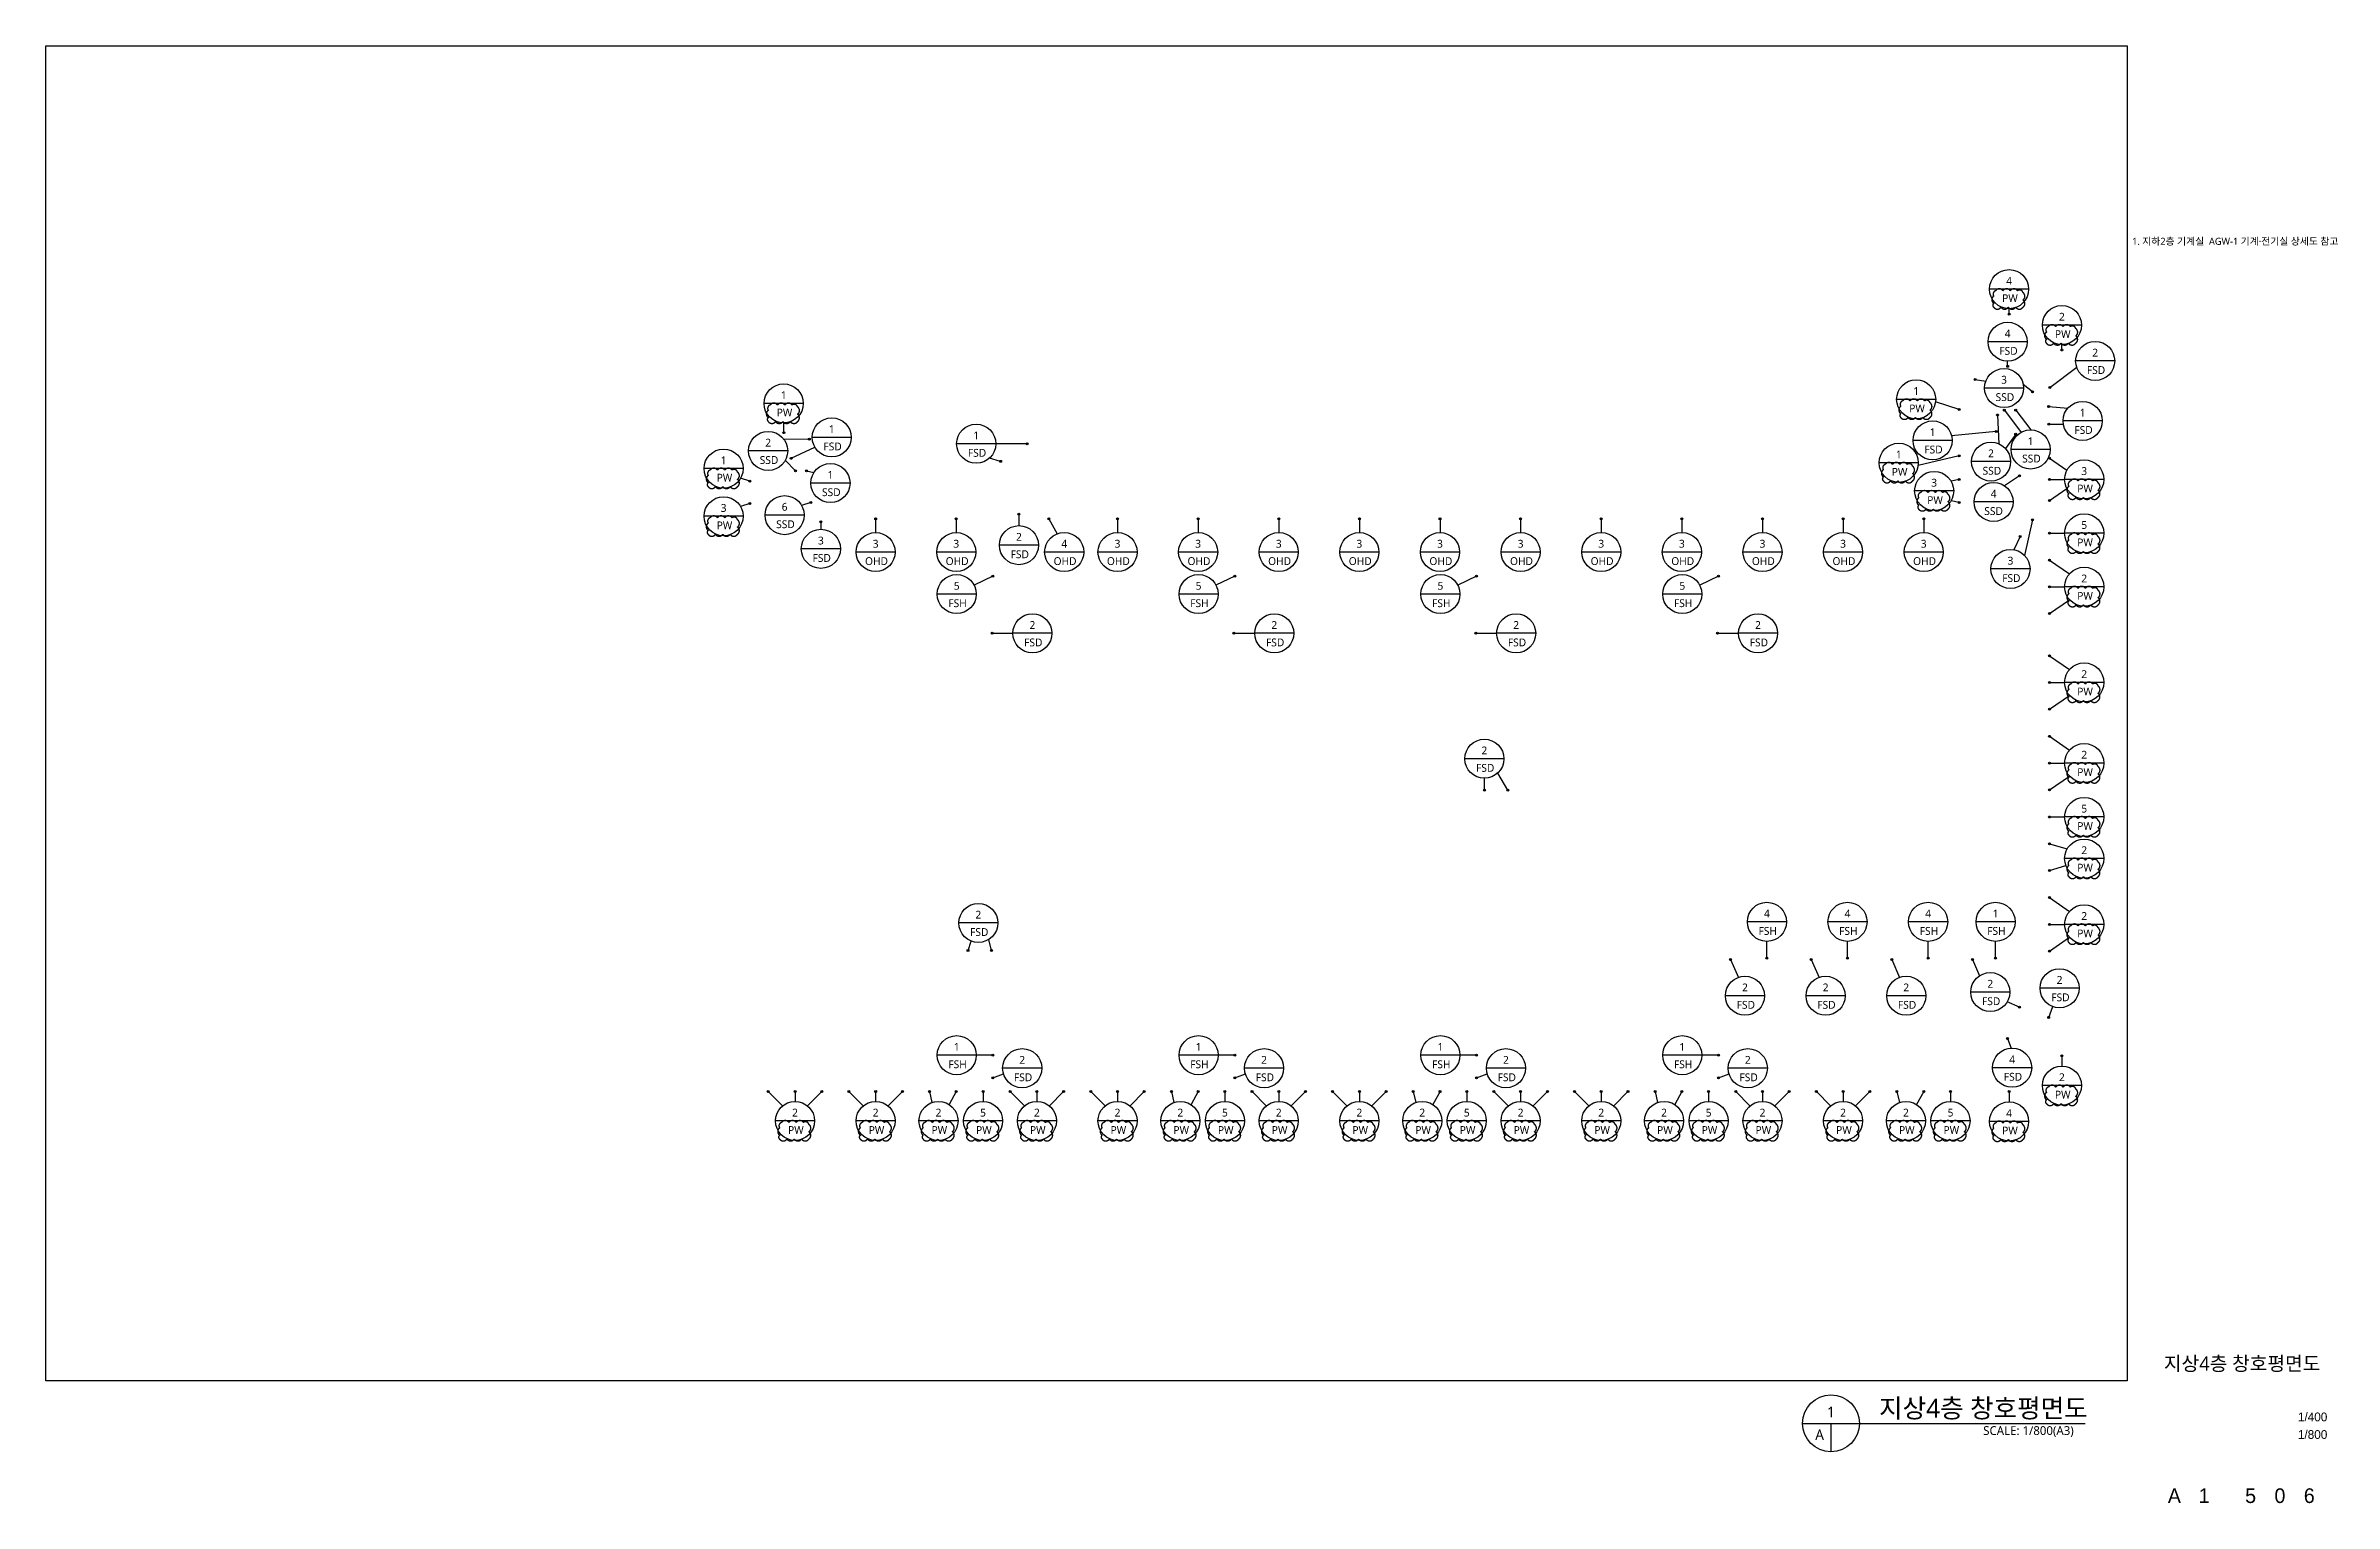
# Model space of a CAD drawing. Header units: millimetres. Extents: x -9539 to 338056, y 7443 to 2082110.
# Drawn here: x 8000 to 320239, y 698643 to 897471 of the extents above; entities that cross this region are included whole.
import ezdxf
from ezdxf.enums import TextEntityAlignment as Align

# ---------------------------------------------------------------- set-up
doc = ezdxf.new("R2010")
doc.units = ezdxf.units.MM
doc.header["$LTSCALE"] = 1000
doc.header["$MEASUREMENT"] = 0
doc.linetypes.add('ACAD_ISO03W100', pattern=[30, 12, -18])
doc.layers.get('Defpoints').update_dxf_attribs({"color": 171, "linetype": 'CONTINUOUS'})
for name, color, linetype in [('BOX', 6, 'CONTINUOUS'), ('LED', 7, 'CONTINUOUS'), ('SYM', 7, 'CONTINUOUS'), ('TEXT', 3, 'CONTINUOUS'), ('TEXT-TITLE', 6, 'CONTINUOUS'), ('TEXT-기입', 6, 'CONTINUOUS'), ('txt', 3, 'CONTINUOUS')]:
    doc.layers.add(name, color=color, linetype=linetype)
doc.layers.add('VE변경사항적용-20220616', color=10, linetype='CONTINUOUS', plot=False)
doc.styles.add('CGS', font='cgse', dxfattribs={"bigfont": 'cgs'})
doc.styles.add('나눔바른고딕', font='NanumBarunGothic.ttf')

msp = doc.modelspace()

# ---------------------------------------------------------------- texts
at = {"layer": 'TEXT', "style": '나눔바른고딕'}
msp.add_text('1. 지하2층 기계실  AGW-1 기계·전기실 상세도 참고', height=960, dxfattribs=at).set_placement((292667, 870800), align=Align.MIDDLE_LEFT)
msp.add_text('지상4층 창호평면도', height=2560, dxfattribs=at).set_placement((258133, 710315))
for s, p in [('1', (251574, 711091)), ('A', (250022, 707988))]:
    msp.add_text(s, height=1440, dxfattribs=at).set_placement(p, align=Align.MIDDLE)
msp.add_text('SCALE: 1/800(A3)', height=1200, dxfattribs=at).set_placement((284693, 709152), align=Align.TOP_RIGHT)
at = {"layer": 'TEXT-TITLE', "style": '나눔바른고딕'}
msp.add_text('지상4층 창호평면도', height=1920, dxfattribs=at).set_placement((307674, 716733), align=Align.CENTER)
at = {"layer": 'TEXT-기입', "style": 'CGS'}
for s, p in [('1/400', (315281, 709457)), ('1/800', (315281, 707057))]:
    msp.add_text(s, height=1200, dxfattribs=at).set_placement(p, align=Align.BOTTOM_LEFT)
for s, p in [('A', (298431, 699672)), ('1', (302481, 699672)), ('5', (308831, 699672)), ('0', (312831, 699672)), ('6', (316831, 699672))]:
    msp.add_text(s, height=2000, dxfattribs=at).set_placement(p, align=Align.MIDDLE_CENTER)
at = {"layer": 'txt', "style": '나눔바른고딕'}
for s, height, p in [('4', 1067, (275880, 865403)), ('PW', 1066.7, (275996, 863028)), ('4', 1067, (275680, 858225)), ('PW', 1066.7, (283196, 858128)), ('2', 1067, (283080, 860503)), ('FSD', 1066.7, (275796, 855851)), ('2', 1067, (287623, 855606)), ('3', 1067, (275191, 851914)), ('FSD', 1066.7, (287740, 853232)), ('1', 1067, (108680, 849811)), ('1', 1067, (263199, 850371)), ('SSD', 1066.7, (275308, 849540)), ('PW', 1066.7, (108796, 847437)), ('PW', 1066.7, (263316, 847996)), ('1', 1067, (285915, 847429)), ('2', 1067, (106561, 843332)), ('FSD', 1066.7, (115356, 842809)), ('1', 1067, (115240, 845184)), ('1', 1067, (134949, 844312)), ('1', 1067, (265445, 844767)), ('1', 1067, (278811, 843531)), ('FSD', 1066.7, (286032, 845055)), ('1', 1067, (100484, 840927)), ('SSD', 1066.7, (106678, 840958)), ('FSD', 1066.7, (135065, 841938)), ('1', 1067, (260823, 841712)), ('FSD', 1066.7, (265561, 842392)), ('SSD', 1066.7, (273529, 839496)), ('2', 1067, (273412, 841870)), ('SSD', 1066.7, (278927, 841157)), ('3', 1067, (286125, 839449)), ('PW', 1066.7, (100601, 838553)), ('SSD', 1066.7, (115180, 836568)), ('1', 1067, (115063, 838943)), ('PW', 1066.7, (260940, 839338)), ('3', 1067, (265653, 837867)), ('4', 1067, (273765, 836368)), ('PW', 1066.7, (286242, 837075)), ('3', 1067, (100484, 834422)), ('6', 1067, (108809, 834572)), ('PW', 1066.7, (265770, 835493)), ('SSD', 1066.7, (273765, 833994)), ('PW', 1066.7, (100601, 832047)), ('SSD', 1066.7, (108926, 832197)), ('2', 1067, (140780, 830476)), ('5', 1067, (286125, 832099)), ('FSD', 1066.7, (113871, 827601)), ('3', 1067, (113755, 829976)), ('OHD', 1066.7, (121346, 827168)), ('3', 1067, (121230, 829542)), ('OHD', 1066.7, (132346, 827168)), ('3', 1067, (132230, 829542)), ('FSD', 1066.7, (140896, 828102)), ('OHD', 1066.7, (147072, 827168)), ('4', 1067, (146956, 829542)), ('OHD', 1066.7, (154346, 827168)), ('3', 1067, (154230, 829542)), ('OHD', 1066.7, (165346, 827168)), ('3', 1067, (165230, 829542)), ('OHD', 1066.7, (176346, 827168)), ('3', 1067, (176230, 829542)), ('OHD', 1066.7, (187346, 827168)), ('3', 1067, (187230, 829542)), ('OHD', 1066.7, (198346, 827168)), ('3', 1067, (198230, 829542)), ('OHD', 1066.7, (209346, 827168)), ('3', 1067, (209230, 829542)), ('OHD', 1066.7, (220346, 827168)), ('3', 1067, (220230, 829542)), ('OHD', 1066.7, (231346, 827168)), ('3', 1067, (231230, 829542)), ('OHD', 1066.7, (242346, 827168)), ('3', 1067, (242230, 829542)), ('OHD', 1066.7, (253346, 827168)), ('3', 1067, (253230, 829542)), ('OHD', 1066.7, (264346, 827168)), ('3', 1067, (264230, 829542)), ('3', 1067, (276066, 827227)), ('PW', 1066.7, (286242, 829725)), ('5', 1067, (132289, 823800)), ('5', 1067, (165289, 823800)), ('5', 1067, (198289, 823800)), ('5', 1067, (231289, 823800)), ('FSD', 1066.7, (276183, 824853)), ('2', 1067, (286125, 824799)), ('FSH', 1066.7, (132405, 821426)), ('FSH', 1066.7, (165405, 821426)), ('FSH', 1066.7, (198405, 821426)), ('FSH', 1066.7, (231405, 821426)), ('PW', 1066.7, (286242, 822425)), ('2', 1067, (142621, 818449)), ('2', 1067, (175621, 818449)), ('2', 1067, (208621, 818449)), ('2', 1067, (241621, 818449)), ('FSD', 1066.7, (142737, 816075)), ('FSD', 1066.7, (175737, 816075)), ('FSD', 1066.7, (208737, 816075)), ('FSD', 1066.7, (241737, 816075)), ('2', 1067, (286125, 811749)), ('PW', 1066.7, (286242, 809375)), ('FSD', 1066.7, (204396, 798963)), ('2', 1067, (204280, 801338)), ('2', 1067, (286125, 800749)), ('PW', 1066.7, (286242, 798375)), ('5', 1067, (286125, 793399)), ('PW', 1066.7, (286242, 791025)), ('2', 1067, (286125, 787724)), ('PW', 1066.7, (286242, 785350)), ('2', 1067, (135243, 778936)), ('4', 1067, (242830, 779091)), ('4', 1067, (253830, 779091)), ('4', 1067, (264830, 779091)), ('1', 1067, (274030, 779091)), ('2', 1067, (286125, 778749)), ('FSD', 1066.7, (135360, 776562)), ('FSH', 1066.7, (242946, 776716)), ('FSH', 1066.7, (253946, 776716)), ('FSH', 1066.7, (264946, 776716)), ('FSH', 1066.7, (274146, 776716)), ('PW', 1066.7, (286242, 776375)), ('2', 1067, (239842, 769008)), ('2', 1067, (250842, 769008)), ('2', 1067, (261842, 769008)), ('2', 1067, (273310, 769504)), ('FSD', 1066.7, (282881, 767655)), ('2', 1067, (282764, 770029)), ('FSD', 1066.7, (239958, 766634)), ('FSD', 1066.7, (250958, 766634)), ('FSD', 1066.7, (261958, 766634)), ('FSD', 1066.7, (273426, 767130)), ('FSH', 1066.7, (132405, 758525)), ('1', 1067, (132289, 760899)), ('2', 1067, (141226, 759123)), ('FSH', 1066.7, (165405, 758525)), ('1', 1067, (165289, 760899)), ('2', 1067, (174226, 759123)), ('FSH', 1066.7, (198405, 758525)), ('1', 1067, (198289, 760899)), ('2', 1067, (207226, 759123)), ('FSH', 1066.7, (231405, 758525)), ('1', 1067, (231289, 760899)), ('2', 1067, (240226, 759123)), ('4', 1067, (276292, 759195)), ('FSD', 1066.7, (141342, 756748)), ('FSD', 1066.7, (174342, 756748)), ('FSD', 1066.7, (207342, 756748)), ('FSD', 1066.7, (240342, 756748)), ('FSD', 1066.7, (276408, 756821)), ('2', 1067, (283080, 756757)), ('PW', 1066.7, (283196, 754383)), ('PW', 1066.7, (110346, 749555)), ('2', 1067, (110230, 751929)), ('PW', 1066.7, (121346, 749555)), ('2', 1067, (121230, 751929)), ('PW', 1066.7, (129921, 749555)), ('2', 1067, (129804, 751929)), ('PW', 1066.7, (135996, 749555)), ('5', 1067, (135880, 751929)), ('PW', 1066.7, (143346, 749555)), ('2', 1067, (143230, 751929)), ('PW', 1066.7, (154346, 749555)), ('2', 1067, (154230, 751929)), ('PW', 1066.7, (162921, 749555)), ('2', 1067, (162804, 751929)), ('PW', 1066.7, (168996, 749555)), ('5', 1067, (168880, 751929)), ('PW', 1066.7, (176346, 749555)), ('2', 1067, (176230, 751929)), ('PW', 1066.7, (187346, 749555)), ('2', 1067, (187230, 751929)), ('PW', 1066.7, (195921, 749555)), ('2', 1067, (195804, 751929)), ('PW', 1066.7, (201996, 749555)), ('5', 1067, (201880, 751929)), ('PW', 1066.7, (209346, 749555)), ('2', 1067, (209230, 751929)), ('PW', 1066.7, (220346, 749555)), ('2', 1067, (220230, 751929)), ('PW', 1066.7, (228921, 749555)), ('2', 1067, (228804, 751929)), ('PW', 1066.7, (234996, 749555)), ('5', 1067, (234880, 751929)), ('PW', 1066.7, (242346, 749555)), ('2', 1067, (242230, 751929)), ('PW', 1066.7, (253346, 749555)), ('2', 1067, (253230, 751929)), ('PW', 1066.7, (261921, 749555)), ('2', 1067, (261804, 751929)), ('PW', 1066.7, (267996, 749555)), ('5', 1067, (267880, 751929)), ('PW', 1066.7, (275996, 749483)), ('4', 1067, (275880, 751857))]:
    msp.add_text(s, height=height, dxfattribs=at).set_placement(p, align=Align.MIDDLE_CENTER)

# ---------------------------------------------------------------- hatches: boundary and pattern name
at = {"layer": 'LED'}
h = msp.add_hatch(color=256, dxfattribs=at)
h.dxf.hatch_style = 1
edge = h.paths.add_edge_path()
edge.add_arc((275880, 860871), 133, 0, 360)
h = msp.add_hatch(color=256, dxfattribs=at)
h.dxf.hatch_style = 1
edge = h.paths.add_edge_path()
edge.add_arc((283080, 855971), 133, 0, 360)
h = msp.add_hatch(color=256, dxfattribs=at)
h.dxf.hatch_style = 1
edge = h.paths.add_edge_path()
edge.add_arc((275680, 853741), 133, 0, 360)
h = msp.add_hatch(color=256, dxfattribs=at)
h.dxf.hatch_style = 1
edge = h.paths.add_edge_path()
edge.add_arc((271255, 851941), 133, 0, 360)
h = msp.add_hatch(color=256, dxfattribs=at)
h.dxf.hatch_style = 1
edge = h.paths.add_edge_path()
edge.add_arc((279080, 850246), 133, 0, 360)
h = msp.add_hatch(color=256, dxfattribs=at)
h.dxf.hatch_style = 1
edge = h.paths.add_edge_path()
edge.add_arc((281426, 850868), 133, 0, 360)
h = msp.add_hatch(color=256, dxfattribs=at)
h.dxf.hatch_style = 1
edge = h.paths.add_edge_path()
edge.add_arc((269051, 847868), 133, 0, 360)
h = msp.add_hatch(color=256, dxfattribs=at)
h.dxf.hatch_style = 1
edge = h.paths.add_edge_path()
edge.add_arc((274276, 847098), 133, 0, 360)
h = msp.add_hatch(color=256, dxfattribs=at)
h.dxf.hatch_style = 1
edge = h.paths.add_edge_path()
edge.add_arc((275226, 847748), 133, 0, 360)
h = msp.add_hatch(color=256, dxfattribs=at)
h.dxf.hatch_style = 1
edge = h.paths.add_edge_path()
edge.add_arc((276776, 847748), 133, 0, 360)
h = msp.add_hatch(color=256, dxfattribs=at)
h.dxf.hatch_style = 1
edge = h.paths.add_edge_path()
edge.add_arc((281276, 848243), 133, 0, 360)
h = msp.add_hatch(color=256, dxfattribs=at)
h.dxf.hatch_style = 1
edge = h.paths.add_edge_path()
edge.add_arc((108684, 844688), 133, 0, 360)
h = msp.add_hatch(color=256, dxfattribs=at)
h.dxf.hatch_style = 1
edge = h.paths.add_edge_path()
edge.add_arc((112184, 843814), 133, 0, 360)
h = msp.add_hatch(color=256, dxfattribs=at)
h.dxf.hatch_style = 1
edge = h.paths.add_edge_path()
edge.add_arc((141884, 843181), 133, 0, 360)
h = msp.add_hatch(color=256, dxfattribs=at)
h.dxf.hatch_style = 1
edge = h.paths.add_edge_path()
edge.add_arc((274126, 844843), 133, 0, 360)
h = msp.add_hatch(color=256, dxfattribs=at)
h.dxf.hatch_style = 1
edge = h.paths.add_edge_path()
edge.add_arc((276776, 844468), 133, 0, 360)
h = msp.add_hatch(color=256, dxfattribs=at)
h.dxf.hatch_style = 1
edge = h.paths.add_edge_path()
edge.add_arc((281280, 845841), 133, 0, 360)
h = msp.add_hatch(color=256, dxfattribs=at)
h.dxf.hatch_style = 1
edge = h.paths.add_edge_path()
edge.add_arc((109721, 841189), 133, 0, 360)
h = msp.add_hatch(color=256, dxfattribs=at)
h.dxf.hatch_style = 1
edge = h.paths.add_edge_path()
edge.add_arc((138284, 840781), 133, 0, 360)
h = msp.add_hatch(color=256, dxfattribs=at)
h.dxf.hatch_style = 1
edge = h.paths.add_edge_path()
edge.add_arc((269051, 841518), 133, 0, 360)
h = msp.add_hatch(color=256, dxfattribs=at)
h.dxf.hatch_style = 1
edge = h.paths.add_edge_path()
edge.add_arc((281401, 841214), 133, 0, 360)
h = msp.add_hatch(color=256, dxfattribs=at)
h.dxf.hatch_style = 1
edge = h.paths.add_edge_path()
edge.add_arc((104059, 838068), 133, 0, 360)
h = msp.add_hatch(color=256, dxfattribs=at)
h.dxf.hatch_style = 1
edge = h.paths.add_edge_path()
edge.add_arc((110279, 839489), 133, 0, 360)
h = msp.add_hatch(color=256, dxfattribs=at)
h.dxf.hatch_style = 1
edge = h.paths.add_edge_path()
edge.add_arc((111784, 839489), 133, 0, 360)
h = msp.add_hatch(color=256, dxfattribs=at)
h.dxf.hatch_style = 1
edge = h.paths.add_edge_path()
edge.add_arc((269051, 838318), 133, 0, 360)
h = msp.add_hatch(color=256, dxfattribs=at)
h.dxf.hatch_style = 1
edge = h.paths.add_edge_path()
edge.add_arc((277310, 838815), 133, 0, 360)
h = msp.add_hatch(color=256, dxfattribs=at)
h.dxf.hatch_style = 1
edge = h.paths.add_edge_path()
edge.add_arc((281403, 838312), 133, 0, 360)
h = msp.add_hatch(color=256, dxfattribs=at)
h.dxf.hatch_style = 1
edge = h.paths.add_edge_path()
edge.add_arc((104059, 835014), 133, 0, 360)
h = msp.add_hatch(color=256, dxfattribs=at)
h.dxf.hatch_style = 1
edge = h.paths.add_edge_path()
edge.add_arc((112384, 835164), 133, 0, 360)
h = msp.add_hatch(color=256, dxfattribs=at)
h.dxf.hatch_style = 1
edge = h.paths.add_edge_path()
edge.add_arc((140782, 833570), 133, 0, 360)
h = msp.add_hatch(color=256, dxfattribs=at)
h.dxf.hatch_style = 1
edge = h.paths.add_edge_path()
edge.add_arc((269051, 835149), 133, 0, 360)
h = msp.add_hatch(color=256, dxfattribs=at)
h.dxf.hatch_style = 1
edge = h.paths.add_edge_path()
edge.add_arc((281401, 835418), 133, 0, 360)
h = msp.add_hatch(color=256, dxfattribs=at)
h.dxf.hatch_style = 1
edge = h.paths.add_edge_path()
edge.add_arc((113754, 832536), 133, 0, 360)
h = msp.add_hatch(color=256, dxfattribs=at)
h.dxf.hatch_style = 1
edge = h.paths.add_edge_path()
edge.add_arc((121231, 832954), 133, 0, 360)
h = msp.add_hatch(color=256, dxfattribs=at)
h.dxf.hatch_style = 1
edge = h.paths.add_edge_path()
edge.add_arc((132231, 832954), 133, 0, 360)
h = msp.add_hatch(color=256, dxfattribs=at)
h.dxf.hatch_style = 1
edge = h.paths.add_edge_path()
edge.add_arc((144841, 832954), 133, 0, 360)
h = msp.add_hatch(color=256, dxfattribs=at)
h.dxf.hatch_style = 1
edge = h.paths.add_edge_path()
edge.add_arc((154231, 832954), 133, 0, 360)
h = msp.add_hatch(color=256, dxfattribs=at)
h.dxf.hatch_style = 1
edge = h.paths.add_edge_path()
edge.add_arc((165231, 832954), 133, 0, 360)
h = msp.add_hatch(color=256, dxfattribs=at)
h.dxf.hatch_style = 1
edge = h.paths.add_edge_path()
edge.add_arc((176231, 832954), 133, 0, 360)
h = msp.add_hatch(color=256, dxfattribs=at)
h.dxf.hatch_style = 1
edge = h.paths.add_edge_path()
edge.add_arc((187231, 832954), 133, 0, 360)
h = msp.add_hatch(color=256, dxfattribs=at)
h.dxf.hatch_style = 1
edge = h.paths.add_edge_path()
edge.add_arc((198231, 832954), 133, 0, 360)
h = msp.add_hatch(color=256, dxfattribs=at)
h.dxf.hatch_style = 1
edge = h.paths.add_edge_path()
edge.add_arc((209231, 832954), 133, 0, 360)
h = msp.add_hatch(color=256, dxfattribs=at)
h.dxf.hatch_style = 1
edge = h.paths.add_edge_path()
edge.add_arc((220231, 832954), 133, 0, 360)
h = msp.add_hatch(color=256, dxfattribs=at)
h.dxf.hatch_style = 1
edge = h.paths.add_edge_path()
edge.add_arc((231231, 832954), 133, 0, 360)
h = msp.add_hatch(color=256, dxfattribs=at)
h.dxf.hatch_style = 1
edge = h.paths.add_edge_path()
edge.add_arc((242231, 832954), 133, 0, 360)
h = msp.add_hatch(color=256, dxfattribs=at)
h.dxf.hatch_style = 1
edge = h.paths.add_edge_path()
edge.add_arc((253231, 832954), 133, 0, 360)
h = msp.add_hatch(color=256, dxfattribs=at)
h.dxf.hatch_style = 1
edge = h.paths.add_edge_path()
edge.add_arc((264231, 832954), 133, 0, 360)
h = msp.add_hatch(color=256, dxfattribs=at)
h.dxf.hatch_style = 1
edge = h.paths.add_edge_path()
edge.add_arc((277378, 830512), 133, 0, 360)
h = msp.add_hatch(color=256, dxfattribs=at)
h.dxf.hatch_style = 1
edge = h.paths.add_edge_path()
edge.add_arc((279078, 832787), 133, 0, 360)
h = msp.add_hatch(color=256, dxfattribs=at)
h.dxf.hatch_style = 1
edge = h.paths.add_edge_path()
edge.add_arc((281403, 830962), 133, 0, 360)
h = msp.add_hatch(color=256, dxfattribs=at)
h.dxf.hatch_style = 1
edge = h.paths.add_edge_path()
edge.add_arc((281401, 827314), 133, 0, 360)
h = msp.add_hatch(color=256, dxfattribs=at)
h.dxf.hatch_style = 1
edge = h.paths.add_edge_path()
edge.add_arc((137226, 825118), 133, 0, 360)
h = msp.add_hatch(color=256, dxfattribs=at)
h.dxf.hatch_style = 1
edge = h.paths.add_edge_path()
edge.add_arc((170226, 825118), 133, 0, 360)
h = msp.add_hatch(color=256, dxfattribs=at)
h.dxf.hatch_style = 1
edge = h.paths.add_edge_path()
edge.add_arc((203226, 825118), 133, 0, 360)
h = msp.add_hatch(color=256, dxfattribs=at)
h.dxf.hatch_style = 1
edge = h.paths.add_edge_path()
edge.add_arc((236226, 825118), 133, 0, 360)
h = msp.add_hatch(color=256, dxfattribs=at)
h.dxf.hatch_style = 1
edge = h.paths.add_edge_path()
edge.add_arc((281403, 823662), 133, 0, 360)
h = msp.add_hatch(color=256, dxfattribs=at)
h.dxf.hatch_style = 1
edge = h.paths.add_edge_path()
edge.add_arc((281401, 820018), 133, 0, 360)
h = msp.add_hatch(color=256, dxfattribs=at)
h.dxf.hatch_style = 1
edge = h.paths.add_edge_path()
edge.add_arc((137108, 817320), 133, 0, 360)
h = msp.add_hatch(color=256, dxfattribs=at)
h.dxf.hatch_style = 1
edge = h.paths.add_edge_path()
edge.add_arc((170108, 817320), 133, 0, 360)
h = msp.add_hatch(color=256, dxfattribs=at)
h.dxf.hatch_style = 1
edge = h.paths.add_edge_path()
edge.add_arc((203108, 817320), 133, 0, 360)
h = msp.add_hatch(color=256, dxfattribs=at)
h.dxf.hatch_style = 1
edge = h.paths.add_edge_path()
edge.add_arc((236108, 817320), 133, 0, 360)
h = msp.add_hatch(color=256, dxfattribs=at)
h.dxf.hatch_style = 1
edge = h.paths.add_edge_path()
edge.add_arc((281401, 814264), 133, 0, 360)
h = msp.add_hatch(color=256, dxfattribs=at)
h.dxf.hatch_style = 1
edge = h.paths.add_edge_path()
edge.add_arc((281403, 810612), 133, 0, 360)
h = msp.add_hatch(color=256, dxfattribs=at)
h.dxf.hatch_style = 1
edge = h.paths.add_edge_path()
edge.add_arc((281401, 806968), 133, 0, 360)
h = msp.add_hatch(color=256, dxfattribs=at)
h.dxf.hatch_style = 1
edge = h.paths.add_edge_path()
edge.add_arc((281401, 803264), 133, 0, 360)
h = msp.add_hatch(color=256, dxfattribs=at)
h.dxf.hatch_style = 1
edge = h.paths.add_edge_path()
edge.add_arc((281403, 799612), 133, 0, 360)
h = msp.add_hatch(color=256, dxfattribs=at)
h.dxf.hatch_style = 1
edge = h.paths.add_edge_path()
edge.add_arc((204284, 795918), 133, 0, 360)
h = msp.add_hatch(color=256, dxfattribs=at)
h.dxf.hatch_style = 1
edge = h.paths.add_edge_path()
edge.add_arc((207484, 795918), 133, 0, 360)
h = msp.add_hatch(color=256, dxfattribs=at)
h.dxf.hatch_style = 1
edge = h.paths.add_edge_path()
edge.add_arc((281401, 795968), 133, 0, 360)
h = msp.add_hatch(color=256, dxfattribs=at)
h.dxf.hatch_style = 1
edge = h.paths.add_edge_path()
edge.add_arc((281403, 792262), 133, 0, 360)
h = msp.add_hatch(color=256, dxfattribs=at)
h.dxf.hatch_style = 1
edge = h.paths.add_edge_path()
edge.add_arc((281403, 788612), 133, 0, 360)
h = msp.add_hatch(color=256, dxfattribs=at)
h.dxf.hatch_style = 1
edge = h.paths.add_edge_path()
edge.add_arc((281401, 784968), 133, 0, 360)
h = msp.add_hatch(color=256, dxfattribs=at)
h.dxf.hatch_style = 1
edge = h.paths.add_edge_path()
edge.add_arc((281401, 781264), 133, 0, 360)
h = msp.add_hatch(color=256, dxfattribs=at)
h.dxf.hatch_style = 1
edge = h.paths.add_edge_path()
edge.add_arc((281403, 777612), 133, 0, 360)
h = msp.add_hatch(color=256, dxfattribs=at)
h.dxf.hatch_style = 1
edge = h.paths.add_edge_path()
edge.add_arc((133831, 774061), 133, 0, 360)
h = msp.add_hatch(color=256, dxfattribs=at)
h.dxf.hatch_style = 1
edge = h.paths.add_edge_path()
edge.add_arc((137031, 774061), 133, 0, 360)
h = msp.add_hatch(color=256, dxfattribs=at)
h.dxf.hatch_style = 1
edge = h.paths.add_edge_path()
edge.add_arc((237878, 772812), 133, 0, 360)
h = msp.add_hatch(color=256, dxfattribs=at)
h.dxf.hatch_style = 1
edge = h.paths.add_edge_path()
edge.add_arc((242832, 773020), 133, 0, 360)
h = msp.add_hatch(color=256, dxfattribs=at)
h.dxf.hatch_style = 1
edge = h.paths.add_edge_path()
edge.add_arc((248878, 772812), 133, 0, 360)
h = msp.add_hatch(color=256, dxfattribs=at)
h.dxf.hatch_style = 1
edge = h.paths.add_edge_path()
edge.add_arc((253832, 773020), 133, 0, 360)
h = msp.add_hatch(color=256, dxfattribs=at)
h.dxf.hatch_style = 1
edge = h.paths.add_edge_path()
edge.add_arc((259878, 772812), 133, 0, 360)
h = msp.add_hatch(color=256, dxfattribs=at)
h.dxf.hatch_style = 1
edge = h.paths.add_edge_path()
edge.add_arc((264832, 773020), 133, 0, 360)
h = msp.add_hatch(color=256, dxfattribs=at)
h.dxf.hatch_style = 1
edge = h.paths.add_edge_path()
edge.add_arc((270878, 772812), 133, 0, 360)
h = msp.add_hatch(color=256, dxfattribs=at)
h.dxf.hatch_style = 1
edge = h.paths.add_edge_path()
edge.add_arc((274032, 773020), 133, 0, 360)
h = msp.add_hatch(color=256, dxfattribs=at)
h.dxf.hatch_style = 1
edge = h.paths.add_edge_path()
edge.add_arc((281401, 773968), 133, 0, 360)
h = msp.add_hatch(color=256, dxfattribs=at)
h.dxf.hatch_style = 1
edge = h.paths.add_edge_path()
edge.add_arc((277309, 766318), 133, 0, 360)
h = msp.add_hatch(color=256, dxfattribs=at)
h.dxf.hatch_style = 1
edge = h.paths.add_edge_path()
edge.add_arc((281276, 764918), 133, 0, 360)
h = msp.add_hatch(color=256, dxfattribs=at)
h.dxf.hatch_style = 1
edge = h.paths.add_edge_path()
edge.add_arc((275677, 762050), 133, 0, 360)
h = msp.add_hatch(color=256, dxfattribs=at)
h.dxf.hatch_style = 1
edge = h.paths.add_edge_path()
edge.add_arc((137226, 759768), 133, 0, 360)
h = msp.add_hatch(color=256, dxfattribs=at)
h.dxf.hatch_style = 1
edge = h.paths.add_edge_path()
edge.add_arc((170226, 759768), 133, 0, 360)
h = msp.add_hatch(color=256, dxfattribs=at)
h.dxf.hatch_style = 1
edge = h.paths.add_edge_path()
edge.add_arc((203226, 759768), 133, 0, 360)
h = msp.add_hatch(color=256, dxfattribs=at)
h.dxf.hatch_style = 1
edge = h.paths.add_edge_path()
edge.add_arc((236226, 759768), 133, 0, 360)
h = msp.add_hatch(color=256, dxfattribs=at)
h.dxf.hatch_style = 1
edge = h.paths.add_edge_path()
edge.add_arc((283077, 759695), 133, 0, 360)
h = msp.add_hatch(color=256, dxfattribs=at)
h.dxf.hatch_style = 1
edge = h.paths.add_edge_path()
edge.add_arc((137226, 756668), 133, 0, 360)
h = msp.add_hatch(color=256, dxfattribs=at)
h.dxf.hatch_style = 1
edge = h.paths.add_edge_path()
edge.add_arc((170226, 756668), 133, 0, 360)
h = msp.add_hatch(color=256, dxfattribs=at)
h.dxf.hatch_style = 1
edge = h.paths.add_edge_path()
edge.add_arc((203226, 756668), 133, 0, 360)
h = msp.add_hatch(color=256, dxfattribs=at)
h.dxf.hatch_style = 1
edge = h.paths.add_edge_path()
edge.add_arc((236226, 756668), 133, 0, 360)
h = msp.add_hatch(color=256, dxfattribs=at)
h.dxf.hatch_style = 1
edge = h.paths.add_edge_path()
edge.add_arc((106579, 754796), 133, 0, 360)
h = msp.add_hatch(color=256, dxfattribs=at)
h.dxf.hatch_style = 1
edge = h.paths.add_edge_path()
edge.add_arc((110232, 754795), 133, 0, 360)
h = msp.add_hatch(color=256, dxfattribs=at)
h.dxf.hatch_style = 1
edge = h.paths.add_edge_path()
edge.add_arc((113881, 754796), 133, 0, 360)
h = msp.add_hatch(color=256, dxfattribs=at)
h.dxf.hatch_style = 1
edge = h.paths.add_edge_path()
edge.add_arc((117579, 754796), 133, 0, 360)
h = msp.add_hatch(color=256, dxfattribs=at)
h.dxf.hatch_style = 1
edge = h.paths.add_edge_path()
edge.add_arc((121232, 754795), 133, 0, 360)
h = msp.add_hatch(color=256, dxfattribs=at)
h.dxf.hatch_style = 1
edge = h.paths.add_edge_path()
edge.add_arc((124881, 754796), 133, 0, 360)
h = msp.add_hatch(color=256, dxfattribs=at)
h.dxf.hatch_style = 1
edge = h.paths.add_edge_path()
edge.add_arc((128579, 754796), 133, 0, 360)
h = msp.add_hatch(color=256, dxfattribs=at)
h.dxf.hatch_style = 1
edge = h.paths.add_edge_path()
edge.add_arc((132232, 754795), 133, 0, 360)
h = msp.add_hatch(color=256, dxfattribs=at)
h.dxf.hatch_style = 1
edge = h.paths.add_edge_path()
edge.add_arc((135882, 754795), 133, 0, 360)
h = msp.add_hatch(color=256, dxfattribs=at)
h.dxf.hatch_style = 1
edge = h.paths.add_edge_path()
edge.add_arc((139579, 754796), 133, 0, 360)
h = msp.add_hatch(color=256, dxfattribs=at)
h.dxf.hatch_style = 1
edge = h.paths.add_edge_path()
edge.add_arc((143232, 754795), 133, 0, 360)
h = msp.add_hatch(color=256, dxfattribs=at)
h.dxf.hatch_style = 1
edge = h.paths.add_edge_path()
edge.add_arc((146881, 754796), 133, 0, 360)
h = msp.add_hatch(color=256, dxfattribs=at)
h.dxf.hatch_style = 1
edge = h.paths.add_edge_path()
edge.add_arc((150579, 754796), 133, 0, 360)
h = msp.add_hatch(color=256, dxfattribs=at)
h.dxf.hatch_style = 1
edge = h.paths.add_edge_path()
edge.add_arc((154232, 754795), 133, 0, 360)
h = msp.add_hatch(color=256, dxfattribs=at)
h.dxf.hatch_style = 1
edge = h.paths.add_edge_path()
edge.add_arc((157881, 754796), 133, 0, 360)
h = msp.add_hatch(color=256, dxfattribs=at)
h.dxf.hatch_style = 1
edge = h.paths.add_edge_path()
edge.add_arc((161579, 754796), 133, 0, 360)
h = msp.add_hatch(color=256, dxfattribs=at)
h.dxf.hatch_style = 1
edge = h.paths.add_edge_path()
edge.add_arc((165232, 754795), 133, 0, 360)
h = msp.add_hatch(color=256, dxfattribs=at)
h.dxf.hatch_style = 1
edge = h.paths.add_edge_path()
edge.add_arc((168882, 754795), 133, 0, 360)
h = msp.add_hatch(color=256, dxfattribs=at)
h.dxf.hatch_style = 1
edge = h.paths.add_edge_path()
edge.add_arc((172579, 754796), 133, 0, 360)
h = msp.add_hatch(color=256, dxfattribs=at)
h.dxf.hatch_style = 1
edge = h.paths.add_edge_path()
edge.add_arc((176232, 754795), 133, 0, 360)
h = msp.add_hatch(color=256, dxfattribs=at)
h.dxf.hatch_style = 1
edge = h.paths.add_edge_path()
edge.add_arc((179881, 754796), 133, 0, 360)
h = msp.add_hatch(color=256, dxfattribs=at)
h.dxf.hatch_style = 1
edge = h.paths.add_edge_path()
edge.add_arc((183579, 754796), 133, 0, 360)
h = msp.add_hatch(color=256, dxfattribs=at)
h.dxf.hatch_style = 1
edge = h.paths.add_edge_path()
edge.add_arc((187232, 754795), 133, 0, 360)
h = msp.add_hatch(color=256, dxfattribs=at)
h.dxf.hatch_style = 1
edge = h.paths.add_edge_path()
edge.add_arc((190881, 754796), 133, 0, 360)
h = msp.add_hatch(color=256, dxfattribs=at)
h.dxf.hatch_style = 1
edge = h.paths.add_edge_path()
edge.add_arc((194579, 754796), 133, 0, 360)
h = msp.add_hatch(color=256, dxfattribs=at)
h.dxf.hatch_style = 1
edge = h.paths.add_edge_path()
edge.add_arc((198232, 754795), 133, 0, 360)
h = msp.add_hatch(color=256, dxfattribs=at)
h.dxf.hatch_style = 1
edge = h.paths.add_edge_path()
edge.add_arc((201882, 754795), 133, 0, 360)
h = msp.add_hatch(color=256, dxfattribs=at)
h.dxf.hatch_style = 1
edge = h.paths.add_edge_path()
edge.add_arc((205579, 754796), 133, 0, 360)
h = msp.add_hatch(color=256, dxfattribs=at)
h.dxf.hatch_style = 1
edge = h.paths.add_edge_path()
edge.add_arc((209232, 754795), 133, 0, 360)
h = msp.add_hatch(color=256, dxfattribs=at)
h.dxf.hatch_style = 1
edge = h.paths.add_edge_path()
edge.add_arc((212881, 754796), 133, 0, 360)
h = msp.add_hatch(color=256, dxfattribs=at)
h.dxf.hatch_style = 1
edge = h.paths.add_edge_path()
edge.add_arc((216579, 754796), 133, 0, 360)
h = msp.add_hatch(color=256, dxfattribs=at)
h.dxf.hatch_style = 1
edge = h.paths.add_edge_path()
edge.add_arc((220232, 754795), 133, 0, 360)
h = msp.add_hatch(color=256, dxfattribs=at)
h.dxf.hatch_style = 1
edge = h.paths.add_edge_path()
edge.add_arc((223881, 754796), 133, 0, 360)
h = msp.add_hatch(color=256, dxfattribs=at)
h.dxf.hatch_style = 1
edge = h.paths.add_edge_path()
edge.add_arc((227579, 754796), 133, 0, 360)
h = msp.add_hatch(color=256, dxfattribs=at)
h.dxf.hatch_style = 1
edge = h.paths.add_edge_path()
edge.add_arc((231232, 754795), 133, 0, 360)
h = msp.add_hatch(color=256, dxfattribs=at)
h.dxf.hatch_style = 1
edge = h.paths.add_edge_path()
edge.add_arc((234882, 754795), 133, 0, 360)
h = msp.add_hatch(color=256, dxfattribs=at)
h.dxf.hatch_style = 1
edge = h.paths.add_edge_path()
edge.add_arc((238579, 754796), 133, 0, 360)
h = msp.add_hatch(color=256, dxfattribs=at)
h.dxf.hatch_style = 1
edge = h.paths.add_edge_path()
edge.add_arc((242232, 754795), 133, 0, 360)
h = msp.add_hatch(color=256, dxfattribs=at)
h.dxf.hatch_style = 1
edge = h.paths.add_edge_path()
edge.add_arc((245881, 754796), 133, 0, 360)
h = msp.add_hatch(color=256, dxfattribs=at)
h.dxf.hatch_style = 1
edge = h.paths.add_edge_path()
edge.add_arc((249579, 754796), 133, 0, 360)
h = msp.add_hatch(color=256, dxfattribs=at)
h.dxf.hatch_style = 1
edge = h.paths.add_edge_path()
edge.add_arc((253232, 754795), 133, 0, 360)
h = msp.add_hatch(color=256, dxfattribs=at)
h.dxf.hatch_style = 1
edge = h.paths.add_edge_path()
edge.add_arc((256881, 754796), 133, 0, 360)
h = msp.add_hatch(color=256, dxfattribs=at)
h.dxf.hatch_style = 1
edge = h.paths.add_edge_path()
edge.add_arc((260579, 754796), 133, 0, 360)
h = msp.add_hatch(color=256, dxfattribs=at)
h.dxf.hatch_style = 1
edge = h.paths.add_edge_path()
edge.add_arc((264232, 754795), 133, 0, 360)
h = msp.add_hatch(color=256, dxfattribs=at)
h.dxf.hatch_style = 1
edge = h.paths.add_edge_path()
edge.add_arc((267882, 754795), 133, 0, 360)
h = msp.add_hatch(color=256, dxfattribs=at)
h.dxf.hatch_style = 1
edge = h.paths.add_edge_path()
edge.add_arc((275877, 754795), 133, 0, 360)

# ---------------------------------------------------------------- linework, layer by layer
at = {"layer": 'BOX'}
for p, q in [((278547, 864269), (273213, 864269)), ((285747, 859369), (280413, 859369)), ((278347, 857092), (273013, 857092)), ((290290, 854473), (284956, 854473)), ((277858, 850781), (272524, 850781)), ((111347, 848678), (106013, 848678)), ((265866, 849237), (260533, 849237)), ((288582, 846296), (283249, 846296)), ((117907, 844050), (112573, 844050)), ((137616, 843179), (132282, 843179)), ((268112, 843633), (262778, 843633)), ((109228, 842199), (103895, 842199)), ((263490, 840579), (258157, 840579)), ((276079, 840737), (270746, 840737)), ((281477, 842398), (276144, 842398)), ((103151, 839794), (97818, 839794)), ((117730, 837809), (112397, 837809)), ((288792, 838316), (283458, 838316)), ((268320, 836734), (262987, 836734)), ((276432, 835235), (271098, 835235)), ((103151, 833288), (97818, 833288)), ((111476, 833438), (106143, 833438)), ((288792, 830966), (283458, 830966)), ((116422, 828842), (111088, 828842)), ((123897, 828409), (118563, 828409)), ((134897, 828409), (129563, 828409)), ((143447, 829343), (138113, 829343)), ((149623, 828409), (144289, 828409)), ((156897, 828409), (151563, 828409)), ((167897, 828409), (162563, 828409)), ((178897, 828409), (173563, 828409)), ((189897, 828409), (184563, 828409)), ((200897, 828409), (195563, 828409)), ((211897, 828409), (206563, 828409)), ((222897, 828409), (217563, 828409)), ((233897, 828409), (228563, 828409)), ((244897, 828409), (239563, 828409)), ((255897, 828409), (250563, 828409)), ((266897, 828409), (261563, 828409)), ((278733, 826094), (273400, 826094)), ((134955, 822667), (129622, 822667)), ((167955, 822667), (162622, 822667)), ((200955, 822667), (195622, 822667)), ((233955, 822667), (228622, 822667)), ((288792, 823666), (283458, 823666)), ((145287, 817316), (139954, 817316)), ((178287, 817316), (172954, 817316)), ((211287, 817316), (205954, 817316)), ((244287, 817316), (238954, 817316)), ((288792, 810616), (283458, 810616)), ((206947, 800204), (201613, 800204)), ((288792, 799616), (283458, 799616)), ((288792, 792266), (283458, 792266)), ((288792, 786591), (283458, 786591)), ((137910, 777803), (132576, 777803)), ((245497, 777957), (240163, 777957)), ((256497, 777957), (251163, 777957)), ((267497, 777957), (262163, 777957)), ((276697, 777957), (271363, 777957)), ((288792, 777616), (283458, 777616)), ((275976, 768371), (270643, 768371)), ((285431, 768896), (280097, 768896)), ((242508, 767875), (237175, 767875)), ((253508, 767875), (248175, 767875)), ((264508, 767875), (259175, 767875)), ((134955, 759766), (129622, 759766)), ((167955, 759766), (162622, 759766)), ((200955, 759766), (195622, 759766)), ((233955, 759766), (228622, 759766)), ((143892, 757989), (138559, 757989)), ((176892, 757989), (171559, 757989)), ((209892, 757989), (204559, 757989)), ((242892, 757989), (237559, 757989)), ((278958, 758062), (273625, 758062)), ((285747, 755623), (280413, 755623)), ((112897, 750795), (107563, 750795)), ((123897, 750795), (118563, 750795)), ((132471, 750795), (127138, 750795)), ((138547, 750795), (133213, 750795)), ((145897, 750795), (140563, 750795)), ((156897, 750795), (151563, 750795)), ((165471, 750795), (160138, 750795)), ((171547, 750795), (166213, 750795)), ((178897, 750795), (173563, 750795)), ((189897, 750795), (184563, 750795)), ((198471, 750795), (193138, 750795)), ((204547, 750795), (199213, 750795)), ((211897, 750795), (206563, 750795)), ((222897, 750795), (217563, 750795)), ((231471, 750795), (226138, 750795)), ((237547, 750795), (232213, 750795)), ((244897, 750795), (239563, 750795)), ((255897, 750795), (250563, 750795)), ((264471, 750795), (259138, 750795)), ((270547, 750795), (265213, 750795)), ((278547, 750723), (273213, 750723))]:
    msp.add_line(p, q, dxfattribs=at)
for centre in [(275880, 864269), (283080, 859369), (275680, 857092), (287623, 854473), (275191, 850781), (108680, 848678), (263199, 849237), (115240, 844050), (265445, 843633), (285915, 846296), (106561, 842199), (134949, 843179), (260823, 840579), (273412, 840737), (278811, 842398), (100484, 839794), (115063, 837809), (286125, 838316), (265653, 836734), (273765, 835235), (100484, 833288), (108809, 833438), (113755, 828842), (121230, 828409), (132230, 828409), (140780, 829343), (146956, 828409), (154230, 828409), (165230, 828409), (176230, 828409), (187230, 828409), (198230, 828409), (209230, 828409), (220230, 828409), (231230, 828409), (242230, 828409), (253230, 828409), (264230, 828409), (286125, 830966), (276066, 826094), (132289, 822667), (165289, 822667), (198289, 822667), (231289, 822667), (286125, 823666), (142621, 817316), (175621, 817316), (208621, 817316), (241621, 817316), (286125, 810616), (204280, 800204), (286125, 799616), (286125, 792266), (286125, 786591), (242830, 777957), (253830, 777957), (264830, 777957), (274030, 777957), (135243, 777803), (286125, 777616), (282764, 768896), (239842, 767875), (250842, 767875), (261842, 767875), (273310, 768371), (132289, 759766), (165289, 759766), (198289, 759766), (231289, 759766), (141226, 757989), (174226, 757989), (207226, 757989), (240226, 757989), (276292, 758062), (283080, 755623), (110230, 750795), (121230, 750795), (129804, 750795), (135880, 750795), (143230, 750795), (154230, 750795), (162804, 750795), (168880, 750795), (176230, 750795), (187230, 750795), (195804, 750795), (201880, 750795), (209230, 750795), (220230, 750795), (228804, 750795), (234880, 750795), (242230, 750795), (253230, 750795), (261804, 750795), (267880, 750795), (275880, 750723)]:
    msp.add_circle(centre, 2667, dxfattribs=at)
at = {"layer": 'Defpoints', "ltscale": 10000}
msp.add_lwpolyline([(8000, 897471), (292000, 897471), (292000, 715329), (8000, 715329)], close=True, dxfattribs=at)
at = {"layer": 'LED'}
for points in [[(275880, 860866), (275880, 861603)], [(283080, 855966), (283080, 856703)], [(275680, 853736), (275680, 854425)], [(281430, 850866), (285101, 853606)], [(271255, 851941), (272702, 851736)], [(279080, 850241), (277813, 851266)], [(269055, 847866), (265844, 848892)], [(274280, 847096), (274485, 843178)], [(275230, 847746), (277524, 844734)], [(276780, 847746), (278822, 845064)], [(281280, 848241), (283889, 848029)], [(108680, 844691), (108680, 846011)], [(112180, 843816), (108729, 843752)], [(141880, 843179), (137616, 843179)], [(274130, 844841), (268032, 844279)], [(276780, 844466), (275392, 842524)], [(281284, 845839), (283283, 845872)], [(110275, 839491), (108901, 840919)], [(109725, 841191), (112922, 842732)], [(138280, 840779), (136751, 841213)], [(269055, 841516), (263463, 840200)], [(281405, 841216), (283774, 839574)], [(104055, 838066), (102797, 838466)], [(111780, 839491), (112812, 839238)], [(269055, 838316), (267967, 838060)], [(277305, 838816), (275238, 837458)], [(281405, 838316), (283458, 838316)], [(281405, 835416), (283774, 837058)], [(104055, 835016), (102797, 834616)], [(112380, 835166), (111122, 834766)], [(269055, 835152), (267967, 835408)], [(113755, 832541), (113755, 831509)], [(121230, 832949), (121230, 831075)], [(132230, 832949), (132230, 831075)], [(140780, 833566), (140780, 832010)], [(144840, 832949), (145994, 830896)], [(154230, 832949), (154230, 831075)], [(165230, 832949), (165230, 831075)], [(176230, 832949), (176230, 831075)], [(187230, 832949), (187230, 831075)], [(198230, 832949), (198230, 831075)], [(209230, 832949), (209230, 831075)], [(220230, 832949), (220230, 831075)], [(231230, 832949), (231230, 831075)], [(242230, 832949), (242230, 831075)], [(253230, 832949), (253230, 831075)], [(264230, 832949), (264230, 831075)], [(279080, 832791), (277987, 827944)], [(281405, 830966), (283458, 830966)], [(277380, 830516), (276530, 828720)], [(137230, 825116), (134662, 823884)], [(170230, 825116), (167662, 823884)], [(203230, 825116), (200662, 823884)], [(236230, 825116), (233662, 823884)], [(281405, 827316), (284125, 825430)], [(281405, 823666), (283458, 823666)], [(281405, 820016), (284125, 821902)], [(137105, 817316), (139954, 817316)], [(170105, 817316), (172954, 817316)], [(203105, 817316), (205954, 817316)], [(236105, 817316), (238954, 817316)], [(281405, 814266), (284125, 812380)], [(281405, 810616), (283458, 810616)], [(281405, 806966), (284125, 808852)], [(281405, 803266), (284125, 801380)], [(281405, 799616), (283458, 799616)], [(204280, 795916), (204280, 797538)], [(207480, 795916), (206106, 798261)], [(281405, 795966), (284125, 797852)], [(281405, 792266), (283458, 792266)], [(281405, 788616), (283814, 787921)], [(281405, 784966), (283628, 785656)], [(281405, 781266), (284125, 779380)], [(281405, 777616), (283458, 777616)], [(133830, 774066), (134265, 775322)], [(137030, 774066), (136682, 775557)], [(242830, 773016), (242830, 775291)], [(253830, 773016), (253830, 775291)], [(264830, 773016), (264830, 775291)], [(274030, 773016), (274030, 775291)], [(281405, 773966), (284125, 775852)], [(237880, 772816), (238946, 770386)], [(248880, 772816), (249946, 770386)], [(259880, 772816), (260946, 770386)], [(270880, 772816), (271851, 770603)], [(277305, 766316), (275618, 767035)], [(281280, 764916), (281838, 766395)], [(275680, 762046), (276146, 760725)], [(137230, 759766), (134955, 759766)], [(170230, 759766), (167955, 759766)], [(203230, 759766), (200955, 759766)], [(236230, 759766), (233955, 759766)], [(283080, 759691), (283080, 758290)], [(137230, 756666), (138673, 757217)], [(170230, 756666), (171673, 757217)], [(203230, 756666), (204673, 757217)], [(236230, 756666), (237673, 757217)], [(106580, 754791), (108525, 752846)], [(110230, 754791), (110230, 753462)], [(113880, 754791), (111935, 752846)], [(117580, 754791), (119525, 752846)], [(121230, 754791), (121230, 753462)], [(124880, 754791), (122935, 752846)], [(128580, 754791), (128914, 753309)], [(132230, 754791), (131266, 753026)], [(135880, 754791), (135880, 753462)], [(139580, 754791), (141525, 752846)], [(143230, 754791), (143230, 753462)], [(146880, 754791), (144935, 752846)], [(150580, 754791), (152525, 752846)], [(154230, 754791), (154230, 753462)], [(157880, 754791), (155935, 752846)], [(161580, 754791), (161914, 753309)], [(165230, 754791), (164266, 753026)], [(168880, 754791), (168880, 753462)], [(172580, 754791), (174525, 752846)], [(176230, 754791), (176230, 753462)], [(179880, 754791), (177935, 752846)], [(183580, 754791), (185525, 752846)], [(187230, 754791), (187230, 753462)], [(190880, 754791), (188935, 752846)], [(194580, 754791), (194914, 753309)], [(198230, 754791), (197266, 753026)], [(201880, 754791), (201880, 753462)], [(205580, 754791), (207525, 752846)], [(209230, 754791), (209230, 753462)], [(212880, 754791), (210935, 752846)], [(216580, 754791), (218525, 752846)], [(220230, 754791), (220230, 753462)], [(223880, 754791), (221935, 752846)], [(227580, 754791), (227914, 753309)], [(231230, 754791), (230266, 753026)], [(234880, 754791), (234880, 753462)], [(238580, 754791), (240525, 752846)], [(242230, 754791), (242230, 753462)], [(245880, 754791), (243935, 752846)], [(249580, 754791), (251525, 752846)], [(253230, 754791), (253230, 753462)], [(256880, 754791), (254935, 752846)], [(260580, 754791), (260914, 753309)], [(264230, 754791), (263266, 753026)], [(267880, 754791), (267880, 753462)], [(275880, 754791), (275880, 753390)]]:
    msp.add_lwpolyline(points, dxfattribs=at)
for centre in [(275880, 860871), (283080, 855971), (275680, 853741), (271255, 851941), (279080, 850246), (281426, 850868), (269051, 847868), (274276, 847098), (275226, 847748), (276776, 847748), (281276, 848243), (108684, 844688), (112184, 843814), (141884, 843181), (274126, 844843), (276776, 844468), (281280, 845841), (109721, 841189), (138284, 840781), (269051, 841518), (281401, 841214), (104059, 838068), (110279, 839489), (111784, 839489), (269051, 838318), (277310, 838815), (281403, 838312), (104059, 835014), (112384, 835164), (140782, 833570), (269051, 835149), (281401, 835418), (113754, 832536), (121231, 832954), (132231, 832954), (144841, 832954), (154231, 832954), (165231, 832954), (176231, 832954), (187231, 832954), (198231, 832954), (209231, 832954), (220231, 832954), (231231, 832954), (242231, 832954), (253231, 832954), (264231, 832954), (277378, 830512), (279078, 832787), (281403, 830962), (281401, 827314), (137226, 825118), (170226, 825118), (203226, 825118), (236226, 825118), (281403, 823662), (281401, 820018), (137108, 817320), (170108, 817320), (203108, 817320), (236108, 817320), (281401, 814264), (281403, 810612), (281401, 806968), (281401, 803264), (281403, 799612), (204284, 795918), (207484, 795918), (281401, 795968), (281403, 792262), (281403, 788612), (281401, 784968), (281401, 781264), (281403, 777612), (133831, 774061), (137031, 774061), (237878, 772812), (242832, 773020), (248878, 772812), (253832, 773020), (259878, 772812), (264832, 773020), (270878, 772812), (274032, 773020), (281401, 773968), (277309, 766318), (281276, 764918), (275677, 762050), (137226, 759768), (170226, 759768), (203226, 759768), (236226, 759768), (283077, 759695), (137226, 756668), (170226, 756668), (203226, 756668), (236226, 756668), (106579, 754796), (110232, 754795), (113881, 754796), (117579, 754796), (121232, 754795), (124881, 754796), (128579, 754796), (132232, 754795), (135882, 754795), (139579, 754796), (143232, 754795), (146881, 754796), (150579, 754796), (154232, 754795), (157881, 754796), (161579, 754796), (165232, 754795), (168882, 754795), (172579, 754796), (176232, 754795), (179881, 754796), (183579, 754796), (187232, 754795), (190881, 754796), (194579, 754796), (198232, 754795), (201882, 754795), (205579, 754796), (209232, 754795), (212881, 754796), (216579, 754796), (220232, 754795), (223881, 754796), (227579, 754796), (231232, 754795), (234882, 754795), (238579, 754796), (242232, 754795), (245881, 754796), (249579, 754796), (253232, 754795), (256881, 754796), (260579, 754796), (264232, 754795), (267882, 754795), (275877, 754795)]:
    msp.add_circle(centre, 133, dxfattribs=at)
at = {"layer": 'SYM'}
for p, q in [((247695, 709540), (286270, 709540)), ((251574, 709540), (251574, 705661))]:
    msp.add_line(p, q, dxfattribs=at)
msp.add_circle((251574, 709540), 3879, dxfattribs=at)
at = {"layer": 'VE변경사항적용-20220616', "linetype": 'ACAD_ISO03W100'}
for points in [[(273772, 861803, 0.5205671), (274772, 861803, 0.5205671), (275772, 861803, 0.5205671), (276772, 861803, 0.5205671), (277772, 861803, 0.5205671), (277780, 862795, 0.5205671), (277780, 863795, 0.5205671), (277040, 864055, 0.5205671), (276040, 864055, 0.5205671), (275040, 864055, 0.5205671), (274040, 864055, 0.5205671), (273772, 863323, 0.5205671), (273772, 862323, 0.5205671)], [(280972, 856903, 0.5205671), (281972, 856903, 0.5205671), (282972, 856903, 0.5205671), (283972, 856903, 0.5205671), (284972, 856903, 0.5205671), (284980, 857895, 0.5205671), (284980, 858895, 0.5205671), (284240, 859155, 0.5205671), (283240, 859155, 0.5205671), (282240, 859155, 0.5205671), (281240, 859155, 0.5205671), (280972, 858423, 0.5205671), (280972, 857423, 0.5205671)], [(106572, 846212, 0.5205671), (107572, 846212, 0.5205671), (108572, 846212, 0.5205671), (109572, 846212, 0.5205671), (110572, 846212, 0.5205671), (110580, 847204, 0.5205671), (110580, 848204, 0.5205671), (109840, 848464, 0.5205671), (108840, 848464, 0.5205671), (107840, 848464, 0.5205671), (106840, 848464, 0.5205671), (106572, 847731, 0.5205671), (106572, 846731, 0.5205671)], [(261091, 846771, 0.5205671), (262091, 846771, 0.5205671), (263091, 846771, 0.5205671), (264091, 846771, 0.5205671), (265091, 846771, 0.5205671), (265099, 847763, 0.5205671), (265099, 848763, 0.5205671), (264359, 849023, 0.5205671), (263359, 849023, 0.5205671), (262359, 849023, 0.5205671), (261359, 849023, 0.5205671), (261091, 848291, 0.5205671), (261091, 847291, 0.5205671)], [(258715, 838113, 0.5205671), (259715, 838113, 0.5205671), (260715, 838113, 0.5205671), (261715, 838113, 0.5205671), (262715, 838113, 0.5205671), (262723, 839105, 0.5205671), (262723, 840105, 0.5205671), (261983, 840364, 0.5205671), (260983, 840364, 0.5205671), (259983, 840364, 0.5205671), (258983, 840364, 0.5205671), (258715, 839632, 0.5205671), (258715, 838632, 0.5205671)], [(98376, 837328, 0.5205671), (99376, 837328, 0.5205671), (100376, 837328, 0.5205671), (101376, 837328, 0.5205671), (102376, 837328, 0.5205671), (102384, 838320, 0.5205671), (102384, 839320, 0.5205671), (101644, 839579, 0.5205671), (100644, 839579, 0.5205671), (99644, 839579, 0.5205671), (98644, 839579, 0.5205671), (98376, 838847, 0.5205671), (98376, 837847, 0.5205671)], [(284017, 835850, 0.5205671), (285017, 835850, 0.5205671), (286017, 835850, 0.5205671), (287017, 835850, 0.5205671), (288017, 835850, 0.5205671), (288025, 836842, 0.5205671), (288025, 837842, 0.5205671), (287285, 838102, 0.5205671), (286285, 838102, 0.5205671), (285285, 838102, 0.5205671), (284285, 838102, 0.5205671), (284017, 837370, 0.5205671), (284017, 836370, 0.5205671)], [(263545, 834268, 0.5205671), (264545, 834268, 0.5205671), (265545, 834268, 0.5205671), (266545, 834268, 0.5205671), (267545, 834268, 0.5205671), (267553, 835260, 0.5205671), (267553, 836260, 0.5205671), (266813, 836519, 0.5205671), (265813, 836519, 0.5205671), (264813, 836519, 0.5205671), (263813, 836519, 0.5205671), (263545, 835787, 0.5205671), (263545, 834787, 0.5205671)], [(98376, 830822, 0.5205671), (99376, 830822, 0.5205671), (100376, 830822, 0.5205671), (101376, 830822, 0.5205671), (102376, 830822, 0.5205671), (102384, 831814, 0.5205671), (102384, 832814, 0.5205671), (101644, 833074, 0.5205671), (100644, 833074, 0.5205671), (99644, 833074, 0.5205671), (98644, 833074, 0.5205671), (98376, 832342, 0.5205671), (98376, 831342, 0.5205671)], [(284017, 828500, 0.5205671), (285017, 828500, 0.5205671), (286017, 828500, 0.5205671), (287017, 828500, 0.5205671), (288017, 828500, 0.5205671), (288025, 829492, 0.5205671), (288025, 830492, 0.5205671), (287285, 830752, 0.5205671), (286285, 830752, 0.5205671), (285285, 830752, 0.5205671), (284285, 830752, 0.5205671), (284017, 830020, 0.5205671), (284017, 829020, 0.5205671)], [(284017, 821200, 0.5205671), (285017, 821200, 0.5205671), (286017, 821200, 0.5205671), (287017, 821200, 0.5205671), (288017, 821200, 0.5205671), (288025, 822192, 0.5205671), (288025, 823192, 0.5205671), (287285, 823452, 0.5205671), (286285, 823452, 0.5205671), (285285, 823452, 0.5205671), (284285, 823452, 0.5205671), (284017, 822720, 0.5205671), (284017, 821720, 0.5205671)], [(284017, 808150, 0.5205671), (285017, 808150, 0.5205671), (286017, 808150, 0.5205671), (287017, 808150, 0.5205671), (288017, 808150, 0.5205671), (288025, 809142, 0.5205671), (288025, 810142, 0.5205671), (287285, 810402, 0.5205671), (286285, 810402, 0.5205671), (285285, 810402, 0.5205671), (284285, 810402, 0.5205671), (284017, 809670, 0.5205671), (284017, 808670, 0.5205671)], [(284017, 797150, 0.5205671), (285017, 797150, 0.5205671), (286017, 797150, 0.5205671), (287017, 797150, 0.5205671), (288017, 797150, 0.5205671), (288025, 798142, 0.5205671), (288025, 799142, 0.5205671), (287285, 799402, 0.5205671), (286285, 799402, 0.5205671), (285285, 799402, 0.5205671), (284285, 799402, 0.5205671), (284017, 798670, 0.5205671), (284017, 797670, 0.5205671)], [(284017, 789800, 0.5205671), (285017, 789800, 0.5205671), (286017, 789800, 0.5205671), (287017, 789800, 0.5205671), (288017, 789800, 0.5205671), (288025, 790792, 0.5205671), (288025, 791792, 0.5205671), (287285, 792052, 0.5205671), (286285, 792052, 0.5205671), (285285, 792052, 0.5205671), (284285, 792052, 0.5205671), (284017, 791320, 0.5205671), (284017, 790320, 0.5205671)], [(284017, 784125, 0.5205671), (285017, 784125, 0.5205671), (286017, 784125, 0.5205671), (287017, 784125, 0.5205671), (288017, 784125, 0.5205671), (288025, 785117, 0.5205671), (288025, 786117, 0.5205671), (287285, 786376, 0.5205671), (286285, 786376, 0.5205671), (285285, 786376, 0.5205671), (284285, 786376, 0.5205671), (284017, 785644, 0.5205671), (284017, 784644, 0.5205671)], [(284017, 775150, 0.5205671), (285017, 775150, 0.5205671), (286017, 775150, 0.5205671), (287017, 775150, 0.5205671), (288017, 775150, 0.5205671), (288025, 776142, 0.5205671), (288025, 777142, 0.5205671), (287285, 777402, 0.5205671), (286285, 777402, 0.5205671), (285285, 777402, 0.5205671), (284285, 777402, 0.5205671), (284017, 776670, 0.5205671), (284017, 775670, 0.5205671)], [(280972, 753158, 0.5205671), (281972, 753158, 0.5205671), (282972, 753158, 0.5205671), (283972, 753158, 0.5205671), (284972, 753158, 0.5205671), (284980, 754149, 0.5205671), (284980, 755149, 0.5205671), (284240, 755409, 0.5205671), (283240, 755409, 0.5205671), (282240, 755409, 0.5205671), (281240, 755409, 0.5205671), (280972, 754677, 0.5205671), (280972, 753677, 0.5205671)], [(108122, 748330, 0.5205671), (109122, 748330, 0.5205671), (110122, 748330, 0.5205671), (111122, 748330, 0.5205671), (112122, 748330, 0.5205671), (112130, 749321, 0.5205671), (112130, 750321, 0.5205671), (111390, 750581, 0.5205671), (110390, 750581, 0.5205671), (109390, 750581, 0.5205671), (108390, 750581, 0.5205671), (108122, 749849, 0.5205671), (108122, 748849, 0.5205671)], [(119122, 748330, 0.5205671), (120122, 748330, 0.5205671), (121122, 748330, 0.5205671), (122122, 748330, 0.5205671), (123122, 748330, 0.5205671), (123130, 749321, 0.5205671), (123130, 750321, 0.5205671), (122390, 750581, 0.5205671), (121390, 750581, 0.5205671), (120390, 750581, 0.5205671), (119390, 750581, 0.5205671), (119122, 749849, 0.5205671), (119122, 748849, 0.5205671)], [(127696, 748330, 0.5205671), (128696, 748330, 0.5205671), (129696, 748330, 0.5205671), (130696, 748330, 0.5205671), (131696, 748330, 0.5205671), (131704, 749321, 0.5205671), (131704, 750321, 0.5205671), (130964, 750581, 0.5205671), (129964, 750581, 0.5205671), (128964, 750581, 0.5205671), (127964, 750581, 0.5205671), (127696, 749849, 0.5205671), (127696, 748849, 0.5205671)], [(133772, 748330, 0.5205671), (134772, 748330, 0.5205671), (135772, 748330, 0.5205671), (136772, 748330, 0.5205671), (137772, 748330, 0.5205671), (137780, 749321, 0.5205671), (137780, 750321, 0.5205671), (137040, 750581, 0.5205671), (136040, 750581, 0.5205671), (135040, 750581, 0.5205671), (134040, 750581, 0.5205671), (133772, 749849, 0.5205671), (133772, 748849, 0.5205671)], [(141122, 748330, 0.5205671), (142122, 748330, 0.5205671), (143122, 748330, 0.5205671), (144122, 748330, 0.5205671), (145122, 748330, 0.5205671), (145130, 749321, 0.5205671), (145130, 750321, 0.5205671), (144390, 750581, 0.5205671), (143390, 750581, 0.5205671), (142390, 750581, 0.5205671), (141390, 750581, 0.5205671), (141122, 749849, 0.5205671), (141122, 748849, 0.5205671)], [(152122, 748330, 0.5205671), (153122, 748330, 0.5205671), (154122, 748330, 0.5205671), (155122, 748330, 0.5205671), (156122, 748330, 0.5205671), (156130, 749321, 0.5205671), (156130, 750321, 0.5205671), (155390, 750581, 0.5205671), (154390, 750581, 0.5205671), (153390, 750581, 0.5205671), (152390, 750581, 0.5205671), (152122, 749849, 0.5205671), (152122, 748849, 0.5205671)], [(160696, 748330, 0.5205671), (161696, 748330, 0.5205671), (162696, 748330, 0.5205671), (163696, 748330, 0.5205671), (164696, 748330, 0.5205671), (164704, 749321, 0.5205671), (164704, 750321, 0.5205671), (163964, 750581, 0.5205671), (162964, 750581, 0.5205671), (161964, 750581, 0.5205671), (160964, 750581, 0.5205671), (160696, 749849, 0.5205671), (160696, 748849, 0.5205671)], [(166772, 748330, 0.5205671), (167772, 748330, 0.5205671), (168772, 748330, 0.5205671), (169772, 748330, 0.5205671), (170772, 748330, 0.5205671), (170780, 749321, 0.5205671), (170780, 750321, 0.5205671), (170040, 750581, 0.5205671), (169040, 750581, 0.5205671), (168040, 750581, 0.5205671), (167040, 750581, 0.5205671), (166772, 749849, 0.5205671), (166772, 748849, 0.5205671)], [(174122, 748330, 0.5205671), (175122, 748330, 0.5205671), (176122, 748330, 0.5205671), (177122, 748330, 0.5205671), (178122, 748330, 0.5205671), (178130, 749321, 0.5205671), (178130, 750321, 0.5205671), (177390, 750581, 0.5205671), (176390, 750581, 0.5205671), (175390, 750581, 0.5205671), (174390, 750581, 0.5205671), (174122, 749849, 0.5205671), (174122, 748849, 0.5205671)], [(185122, 748330, 0.5205671), (186122, 748330, 0.5205671), (187122, 748330, 0.5205671), (188122, 748330, 0.5205671), (189122, 748330, 0.5205671), (189130, 749321, 0.5205671), (189130, 750321, 0.5205671), (188390, 750581, 0.5205671), (187390, 750581, 0.5205671), (186390, 750581, 0.5205671), (185390, 750581, 0.5205671), (185122, 749849, 0.5205671), (185122, 748849, 0.5205671)], [(193696, 748330, 0.5205671), (194696, 748330, 0.5205671), (195696, 748330, 0.5205671), (196696, 748330, 0.5205671), (197696, 748330, 0.5205671), (197704, 749321, 0.5205671), (197704, 750321, 0.5205671), (196964, 750581, 0.5205671), (195964, 750581, 0.5205671), (194964, 750581, 0.5205671), (193964, 750581, 0.5205671), (193696, 749849, 0.5205671), (193696, 748849, 0.5205671)], [(199772, 748330, 0.5205671), (200772, 748330, 0.5205671), (201772, 748330, 0.5205671), (202772, 748330, 0.5205671), (203772, 748330, 0.5205671), (203780, 749321, 0.5205671), (203780, 750321, 0.5205671), (203040, 750581, 0.5205671), (202040, 750581, 0.5205671), (201040, 750581, 0.5205671), (200040, 750581, 0.5205671), (199772, 749849, 0.5205671), (199772, 748849, 0.5205671)], [(207122, 748330, 0.5205671), (208122, 748330, 0.5205671), (209122, 748330, 0.5205671), (210122, 748330, 0.5205671), (211122, 748330, 0.5205671), (211130, 749321, 0.5205671), (211130, 750321, 0.5205671), (210390, 750581, 0.5205671), (209390, 750581, 0.5205671), (208390, 750581, 0.5205671), (207390, 750581, 0.5205671), (207122, 749849, 0.5205671), (207122, 748849, 0.5205671)], [(218122, 748330, 0.5205671), (219122, 748330, 0.5205671), (220122, 748330, 0.5205671), (221122, 748330, 0.5205671), (222122, 748330, 0.5205671), (222130, 749321, 0.5205671), (222130, 750321, 0.5205671), (221390, 750581, 0.5205671), (220390, 750581, 0.5205671), (219390, 750581, 0.5205671), (218390, 750581, 0.5205671), (218122, 749849, 0.5205671), (218122, 748849, 0.5205671)], [(226696, 748330, 0.5205671), (227696, 748330, 0.5205671), (228696, 748330, 0.5205671), (229696, 748330, 0.5205671), (230696, 748330, 0.5205671), (230704, 749321, 0.5205671), (230704, 750321, 0.5205671), (229964, 750581, 0.5205671), (228964, 750581, 0.5205671), (227964, 750581, 0.5205671), (226964, 750581, 0.5205671), (226696, 749849, 0.5205671), (226696, 748849, 0.5205671)], [(232772, 748330, 0.5205671), (233772, 748330, 0.5205671), (234772, 748330, 0.5205671), (235772, 748330, 0.5205671), (236772, 748330, 0.5205671), (236780, 749321, 0.5205671), (236780, 750321, 0.5205671), (236040, 750581, 0.5205671), (235040, 750581, 0.5205671), (234040, 750581, 0.5205671), (233040, 750581, 0.5205671), (232772, 749849, 0.5205671), (232772, 748849, 0.5205671)], [(240122, 748330, 0.5205671), (241122, 748330, 0.5205671), (242122, 748330, 0.5205671), (243122, 748330, 0.5205671), (244122, 748330, 0.5205671), (244130, 749321, 0.5205671), (244130, 750321, 0.5205671), (243390, 750581, 0.5205671), (242390, 750581, 0.5205671), (241390, 750581, 0.5205671), (240390, 750581, 0.5205671), (240122, 749849, 0.5205671), (240122, 748849, 0.5205671)], [(251122, 748330, 0.5205671), (252122, 748330, 0.5205671), (253122, 748330, 0.5205671), (254122, 748330, 0.5205671), (255122, 748330, 0.5205671), (255130, 749321, 0.5205671), (255130, 750321, 0.5205671), (254390, 750581, 0.5205671), (253390, 750581, 0.5205671), (252390, 750581, 0.5205671), (251390, 750581, 0.5205671), (251122, 749849, 0.5205671), (251122, 748849, 0.5205671)], [(259696, 748330, 0.5205671), (260696, 748330, 0.5205671), (261696, 748330, 0.5205671), (262696, 748330, 0.5205671), (263696, 748330, 0.5205671), (263704, 749321, 0.5205671), (263704, 750321, 0.5205671), (262964, 750581, 0.5205671), (261964, 750581, 0.5205671), (260964, 750581, 0.5205671), (259964, 750581, 0.5205671), (259696, 749849, 0.5205671), (259696, 748849, 0.5205671)], [(265772, 748330, 0.5205671), (266772, 748330, 0.5205671), (267772, 748330, 0.5205671), (268772, 748330, 0.5205671), (269772, 748330, 0.5205671), (269780, 749321, 0.5205671), (269780, 750321, 0.5205671), (269040, 750581, 0.5205671), (268040, 750581, 0.5205671), (267040, 750581, 0.5205671), (266040, 750581, 0.5205671), (265772, 749849, 0.5205671), (265772, 748849, 0.5205671)], [(273772, 748258, 0.5205671), (274772, 748258, 0.5205671), (275772, 748258, 0.5205671), (276772, 748258, 0.5205671), (277772, 748258, 0.5205671), (277780, 749249, 0.5205671), (277780, 750249, 0.5205671), (277040, 750509, 0.5205671), (276040, 750509, 0.5205671), (275040, 750509, 0.5205671), (274040, 750509, 0.5205671), (273772, 749777, 0.5205671), (273772, 748777, 0.5205671)]]:
    msp.add_lwpolyline(points, format="xyb", close=True, dxfattribs=at)

msp.set_redraw_order([(e.dxf.handle, doc.entitydb.next_handle()) for e in msp.query("TEXT MTEXT ATTDEF DIMENSION ARC_DIMENSION")])  # texts and dimensions are drawn at this point

doc.saveas('drawing.dxf')
